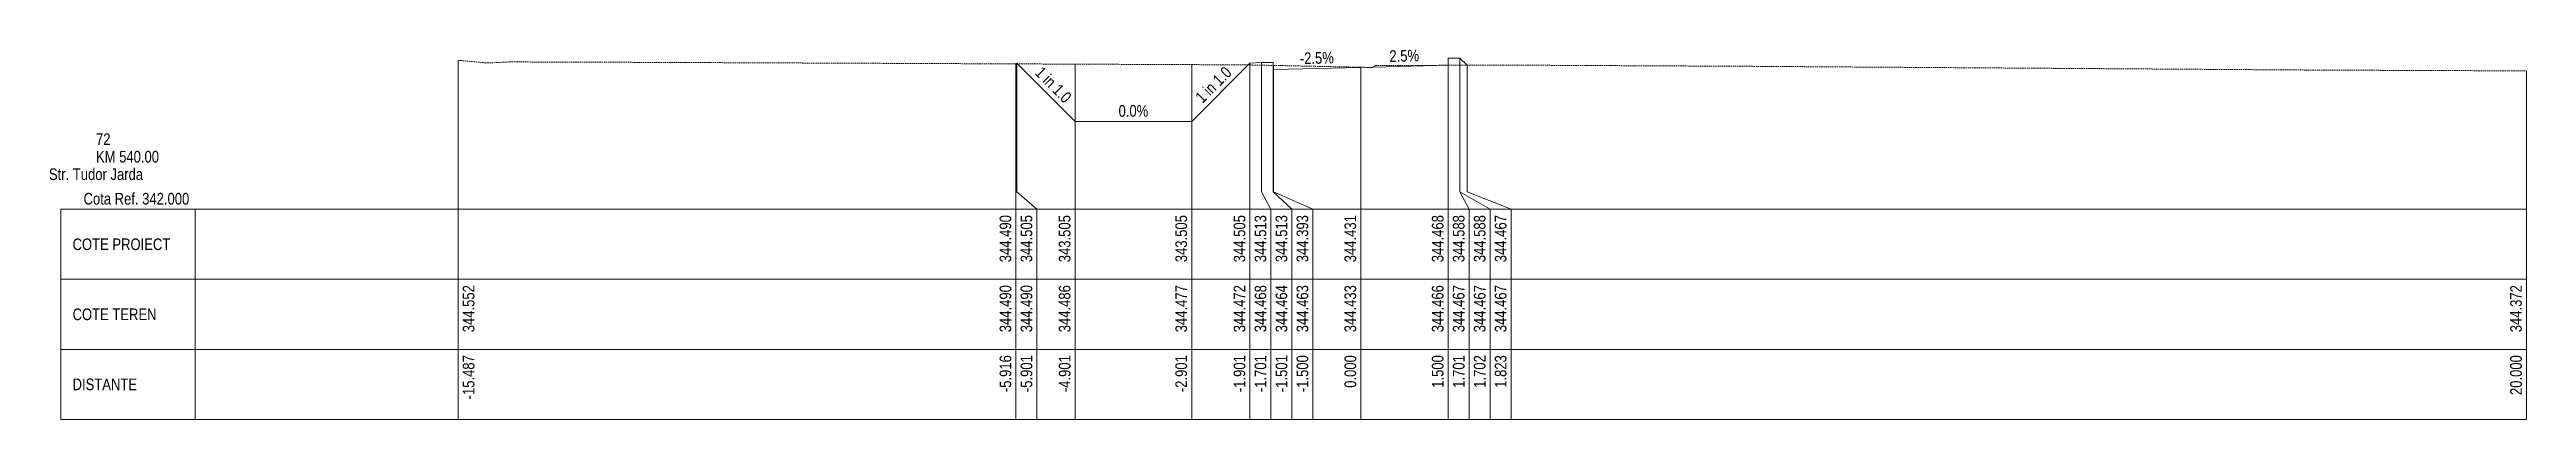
# Paper-space layout 'Str. Tudor Jarda-XS-1' of a CAD drawing. Extents: x 5 to 860, y 10 to 5944.
# Drawn here: x 435 to 860, y 874 to 937.3 of the extents above; entities that cross this region are included whole.
import ezdxf
from ezdxf.enums import TextEntityAlignment as Align

# ---------------------------------------------------------------- set-up
doc = ezdxf.new("R2010")
doc.units = 0
doc.linetypes.add('DASHED2', pattern=[0.375, 0.25, -0.125])
doc.layers.add('ARD-No Plot', color=1, linetype='Continuous', lineweight=0, plot=False)
for name, color, linetype, lineweight in [('DESIGN-TEXT', 7, 'Continuous', 0), ('EXISTING-TEXT', 7, 'Continuous', 0), ('LINES', 7, 'Continuous', 0), ('Text', 7, 'Continuous', 0), ('X-RL', 7, 'Continuous', 0), ('XPLOT-DESIGN', 5, 'Continuous', 0), ('XPLOT-EXISTING', 3, 'DASHED2', 0), ('XPLOT-GRADE', 7, 'Continuous', 0), ('XPLOT-KM', 7, 'Continuous', 0), ('XPLOT-TITLE', 7, 'Continuous', 0)]:
    doc.layers.add(name, color=color, linetype=linetype, lineweight=lineweight)
doc.styles.add('Arial', font='arial.ttf', dxfattribs={"width": 0.8})

psp = doc.layouts.new('Str. Tudor Jarda-XS-1')

# ---------------------------------------------------------------- texts
at = {"layer": 'ARD-No Plot', "style": 'Arial', "width": 0.8}
psp.add_text('Str. Tudor Jarda', height=2, dxfattribs=at).set_placement((443, 915), align=Align.CENTER)
at = {"layer": 'DESIGN-TEXT', "style": 'Arial', "width": 0.8}
for s, p in [('344.490', (600.038, 909)), ('344.505', (603.638, 909)), ('343.505', (610.19, 909)), ('343.505', (630.19, 909)), ('344.505', (640.19, 909)), ('344.513', (643.79, 909)), ('344.513', (647.39, 909)), ('344.393', (650.99, 909)), ('344.431', (659.2, 909)), ('344.468', (674.2, 909)), ('344.588', (677.8, 909)), ('344.588', (681.4, 909)), ('344.467', (685, 909))]:
    psp.add_text(s, height=2, rotation=90, dxfattribs=at).set_placement(p, align=Align.RIGHT)
at = {"layer": 'EXISTING-TEXT', "style": 'Arial', "width": 0.8}
for s, p in [('344.552', (507.93, 897)), ('344.490', (600.038, 897)), ('344.490', (603.638, 897)), ('344.486', (610.19, 897)), ('344.477', (630.19, 897)), ('344.472', (640.19, 897)), ('344.468', (643.79, 897)), ('344.464', (647.39, 897)), ('344.463', (650.99, 897)), ('344.433', (659.2, 897)), ('344.433', (659.2, 897)), ('344.466', (674.2, 897)), ('344.467', (677.8, 897)), ('344.467', (681.4, 897)), ('344.467', (685, 897)), ('344.372', (859.2, 897)), ('344.372', (859.2, 897))]:
    psp.add_text(s, height=2, rotation=90, dxfattribs=at).set_placement(p, align=Align.RIGHT)
at = {"layer": 'Text', "style": 'Arial', "width": 0.8}
for s, p in [('-15.487', (507.93, 885)), ('-15.487', (507.93, 885)), ('-5.916', (600.038, 885)), ('-5.916', (600.038, 885)), ('-5.916', (600.038, 885)), ('-5.901', (603.638, 885)), ('-5.901', (603.638, 885)), ('-5.901', (603.638, 885)), ('-4.901', (610.19, 885)), ('-4.901', (610.19, 885)), ('-4.901', (610.19, 885)), ('-2.901', (630.19, 885)), ('-2.901', (630.19, 885)), ('-2.901', (630.19, 885)), ('-1.901', (640.19, 885)), ('-1.901', (640.19, 885)), ('-1.901', (640.19, 885)), ('-1.701', (643.79, 885)), ('-1.701', (643.79, 885)), ('-1.701', (643.79, 885)), ('-1.501', (647.39, 885)), ('-1.501', (647.39, 885)), ('-1.501', (647.39, 885)), ('-1.500', (650.99, 885)), ('-1.500', (650.99, 885)), ('-1.500', (650.99, 885)), ('0.000', (659.2, 885)), ('0.000', (659.2, 885)), ('0.000', (659.2, 885)), ('1.500', (674.2, 885)), ('1.500', (674.2, 885)), ('1.500', (674.2, 885)), ('1.701', (677.8, 885)), ('1.701', (677.8, 885)), ('1.701', (677.8, 885)), ('1.702', (681.4, 885)), ('1.702', (681.4, 885)), ('1.702', (681.4, 885)), ('1.823', (685, 885)), ('1.823', (685, 885)), ('1.823', (685, 885)), ('20.000', (859.2, 885)), ('20.000', (859.2, 885))]:
    psp.add_text(s, height=2, rotation=90, dxfattribs=at).set_placement(p, align=Align.RIGHT)
at = {"layer": 'X-RL', "style": 'Arial', "width": 0.8}
psp.add_text('Cota Ref. 342.000', height=2, dxfattribs=at).set_placement((459, 910.8), align=Align.RIGHT)
at = {"layer": 'XPLOT-GRADE', "style": 'Arial', "width": 0.8}
for s, rotation, p in [('-2.5%', 1.4321, (652.48, 934.918)), ('2.5%', 1.4321, (667.48, 935.293)), ('1 in 1.0', 315, (606.556, 930.617)), ('1 in 1.0', 45, (635.424, 930.617)), ('0.0%', 0, (620.99, 925.851))]:
    psp.add_text(s, height=2, rotation=rotation, dxfattribs=at).set_placement(p, align=Align.CENTER)
at = {"layer": 'XPLOT-KM', "style": 'Arial', "width": 0.8}
for s, p in [('72', (443, 921)), ('KM 540.00', (443, 918))]:
    psp.add_text(s, height=2, dxfattribs=at).set_placement(p)
at = {"layer": 'XPLOT-TITLE', "style": 'Arial', "width": 0.8}
for s, p in [('COTE PROIECT', (438.982, 903)), ('COTE TEREN', (438.982, 891)), ('DISTANTE', (438.982, 879))]:
    psp.add_text(s, height=2, dxfattribs=at).set_placement(p)

# ---------------------------------------------------------------- linework, layer by layer
at = {"layer": 'LINES'}
for p, q in [((505.13, 913), (505.13, 935.517)), ((505.13, 913), (505.13, 935.517)), ((600.99, 913), (600.99, 935.051)), ((600.99, 913), (600.99, 935.051)), ((600.99, 913), (600.99, 935.051)), ((640.99, 913), (640.99, 935.051)), ((640.99, 913), (640.99, 935.051)), ((640.99, 913), (640.99, 935.051)), ((642.99, 913), (642.99, 935.131)), ((642.99, 913), (642.99, 935.131)), ((642.99, 913), (642.99, 935.131)), ((644.99, 913), (644.99, 935.131)), ((644.99, 913), (644.99, 935.131)), ((644.99, 913), (644.99, 935.131)), ((677.01, 913), (677.01, 935.881)), ((677.01, 913), (677.01, 935.881)), ((677.01, 913), (677.01, 935.881)), ((677.02, 913), (677.02, 935.881)), ((677.02, 913), (677.02, 935.881)), ((677.02, 913), (677.02, 935.881)), ((600.838, 913), (600.838, 934.899)), ((600.838, 913), (600.838, 934.899)), ((600.838, 913), (600.838, 934.899)), ((610.99, 913), (610.99, 934.857)), ((610.99, 913), (610.99, 934.857)), ((610.99, 913), (610.99, 934.857)), ((630.99, 913), (630.99, 934.773)), ((630.99, 913), (630.99, 934.773)), ((630.99, 913), (630.99, 934.773)), ((645, 913), (645, 934.635)), ((645, 913), (645, 934.635)), ((645, 913), (645, 934.635)), ((660, 913), (660, 934.328)), ((660, 913), (660, 934.328)), ((660, 913), (660, 934.328)), ((675, 913), (675, 934.681)), ((675, 913), (675, 934.681)), ((675, 913), (675, 934.681)), ((678.23, 913), (678.23, 934.671)), ((678.23, 913), (678.23, 934.671)), ((678.23, 913), (678.23, 934.671)), ((860, 913), (860, 933.72)), ((860, 913), (860, 933.72)), ((436.982, 898), (436.982, 910)), ((436.982, 910), (460, 910)), ((460, 874), (460, 910)), ((460, 910), (860, 910)), ((505.13, 910), (505.13, 913)), ((505.13, 910), (505.13, 913)), ((505.13, 874), (505.13, 910)), ((505.13, 874), (505.13, 910)), ((600.838, 910), (600.838, 913)), ((600.838, 910), (600.838, 913)), ((600.838, 910), (600.838, 913)), ((600.838, 874), (600.838, 910)), ((600.838, 874), (600.838, 910)), ((600.838, 874), (600.838, 910)), ((604.438, 910), (600.99, 913)), ((604.438, 910), (600.99, 913)), ((604.438, 910), (600.99, 913)), ((604.438, 874), (604.438, 910)), ((604.438, 874), (604.438, 910)), ((604.438, 874), (604.438, 910)), ((610.99, 910), (610.99, 913)), ((610.99, 910), (610.99, 913)), ((610.99, 910), (610.99, 913)), ((610.99, 874), (610.99, 910)), ((610.99, 874), (610.99, 910)), ((610.99, 874), (610.99, 910)), ((630.99, 910), (630.99, 913)), ((630.99, 910), (630.99, 913)), ((630.99, 910), (630.99, 913)), ((630.99, 874), (630.99, 910)), ((630.99, 874), (630.99, 910)), ((630.99, 874), (630.99, 910)), ((640.99, 910), (640.99, 913)), ((640.99, 910), (640.99, 913)), ((640.99, 910), (640.99, 913)), ((640.99, 874), (640.99, 910)), ((640.99, 874), (640.99, 910)), ((640.99, 874), (640.99, 910)), ((644.59, 910), (642.99, 913)), ((644.59, 910), (642.99, 913)), ((644.59, 910), (642.99, 913)), ((644.59, 874), (644.59, 910)), ((644.59, 874), (644.59, 910)), ((644.59, 874), (644.59, 910)), ((648.19, 910), (644.99, 913)), ((648.19, 910), (644.99, 913)), ((648.19, 910), (644.99, 913)), ((651.79, 910), (645, 913)), ((651.79, 910), (645, 913)), ((651.79, 910), (645, 913)), ((648.19, 874), (648.19, 910)), ((648.19, 874), (648.19, 910)), ((648.19, 874), (648.19, 910)), ((651.79, 874), (651.79, 910)), ((651.79, 874), (651.79, 910)), ((651.79, 874), (651.79, 910)), ((660, 910), (660, 913)), ((660, 910), (660, 913)), ((660, 910), (660, 913)), ((660, 874), (660, 910)), ((660, 874), (660, 910)), ((660, 874), (660, 910)), ((675, 910), (675, 913)), ((675, 910), (675, 913)), ((675, 910), (675, 913)), ((675, 874), (675, 910)), ((675, 874), (675, 910)), ((675, 874), (675, 910)), ((678.6, 910), (677.01, 913)), ((678.6, 910), (677.01, 913)), ((678.6, 910), (677.01, 913)), ((682.2, 910), (677.02, 913)), ((682.2, 910), (677.02, 913)), ((682.2, 910), (677.02, 913)), ((685.8, 910), (678.23, 913)), ((685.8, 910), (678.23, 913)), ((685.8, 910), (678.23, 913)), ((678.6, 874), (678.6, 910)), ((678.6, 874), (678.6, 910)), ((678.6, 874), (678.6, 910)), ((682.2, 874), (682.2, 910)), ((682.2, 874), (682.2, 910)), ((682.2, 874), (682.2, 910)), ((685.8, 874), (685.8, 910)), ((685.8, 874), (685.8, 910)), ((685.8, 874), (685.8, 910)), ((860, 910), (860, 913)), ((860, 910), (860, 913)), ((860, 874), (860, 910)), ((860, 874), (860, 910)), ((860, 874), (860, 910)), ((436.982, 886), (436.982, 898)), ((436.982, 898), (460, 898)), ((460, 898), (436.982, 898)), ((460, 898), (860, 898)), ((436.982, 874), (436.982, 886)), ((436.982, 886), (460, 886)), ((460, 886), (436.982, 886)), ((460, 886), (860, 886)), ((460, 874), (436.982, 874)), ((460, 874), (860, 874))]:
    psp.add_line(p, q, dxfattribs=at)
at = {"layer": 'XPLOT-DESIGN'}
for p, q in [((600.838, 934.899), (600.99, 935.051)), ((600.99, 935.051), (610.99, 925.051)), ((630.99, 925.051), (640.99, 935.051)), ((640.99, 935.051), (642.99, 935.131)), ((642.99, 935.131), (644.99, 935.131)), ((644.99, 935.131), (645, 933.931)), ((675, 934.681), (675.01, 935.881)), ((675.01, 935.881), (677.01, 935.881)), ((677.01, 935.881), (677.02, 935.881)), ((677.02, 935.881), (678.23, 934.671)), ((645, 933.931), (660, 934.306)), ((660, 934.306), (675, 934.681)), ((610.99, 925.051), (630.99, 925.051))]:
    psp.add_line(p, q, dxfattribs=at)
at = {"layer": 'XPLOT-EXISTING'}
for p, q in [((505.13, 935.517), (510.162, 935.055)), ((510.162, 935.055), (513.977, 935.235)), ((513.977, 935.235), (542.428, 935.144)), ((542.428, 935.144), (600.838, 934.899)), ((600.838, 934.899), (600.99, 934.899)), ((600.99, 934.899), (610.99, 934.857)), ((610.99, 934.857), (630.99, 934.773)), ((630.99, 934.773), (640.116, 934.735)), ((640.116, 934.735), (640.99, 934.717)), ((640.99, 934.717), (642.99, 934.676)), ((642.99, 934.676), (644.99, 934.635)), ((644.99, 934.635), (645, 934.635)), ((645, 934.635), (660, 934.328)), ((660, 934.328), (660, 934.328)), ((660, 934.328), (662.07, 934.286)), ((662.07, 934.286), (662.503, 934.617)), ((662.503, 934.617), (675, 934.66)), ((675, 934.66), (677.01, 934.667)), ((677.01, 934.667), (677.02, 934.667)), ((677.02, 934.667), (678.23, 934.671)), ((678.23, 934.671), (684.433, 934.693)), ((684.433, 934.693), (726.253, 934.489)), ((726.253, 934.489), (822.132, 933.85)), ((822.132, 933.85), (846.107, 933.749)), ((846.107, 933.749), (860, 933.72)), ((860, 933.72), (860, 933.72))]:
    psp.add_line(p, q, dxfattribs=at)

psp.set_redraw_order([(e.dxf.handle, doc.entitydb.next_handle()) for e in psp.query("TEXT MTEXT ATTDEF DIMENSION ARC_DIMENSION")])  # texts and dimensions are drawn at this point

doc.saveas('drawing.dxf')
